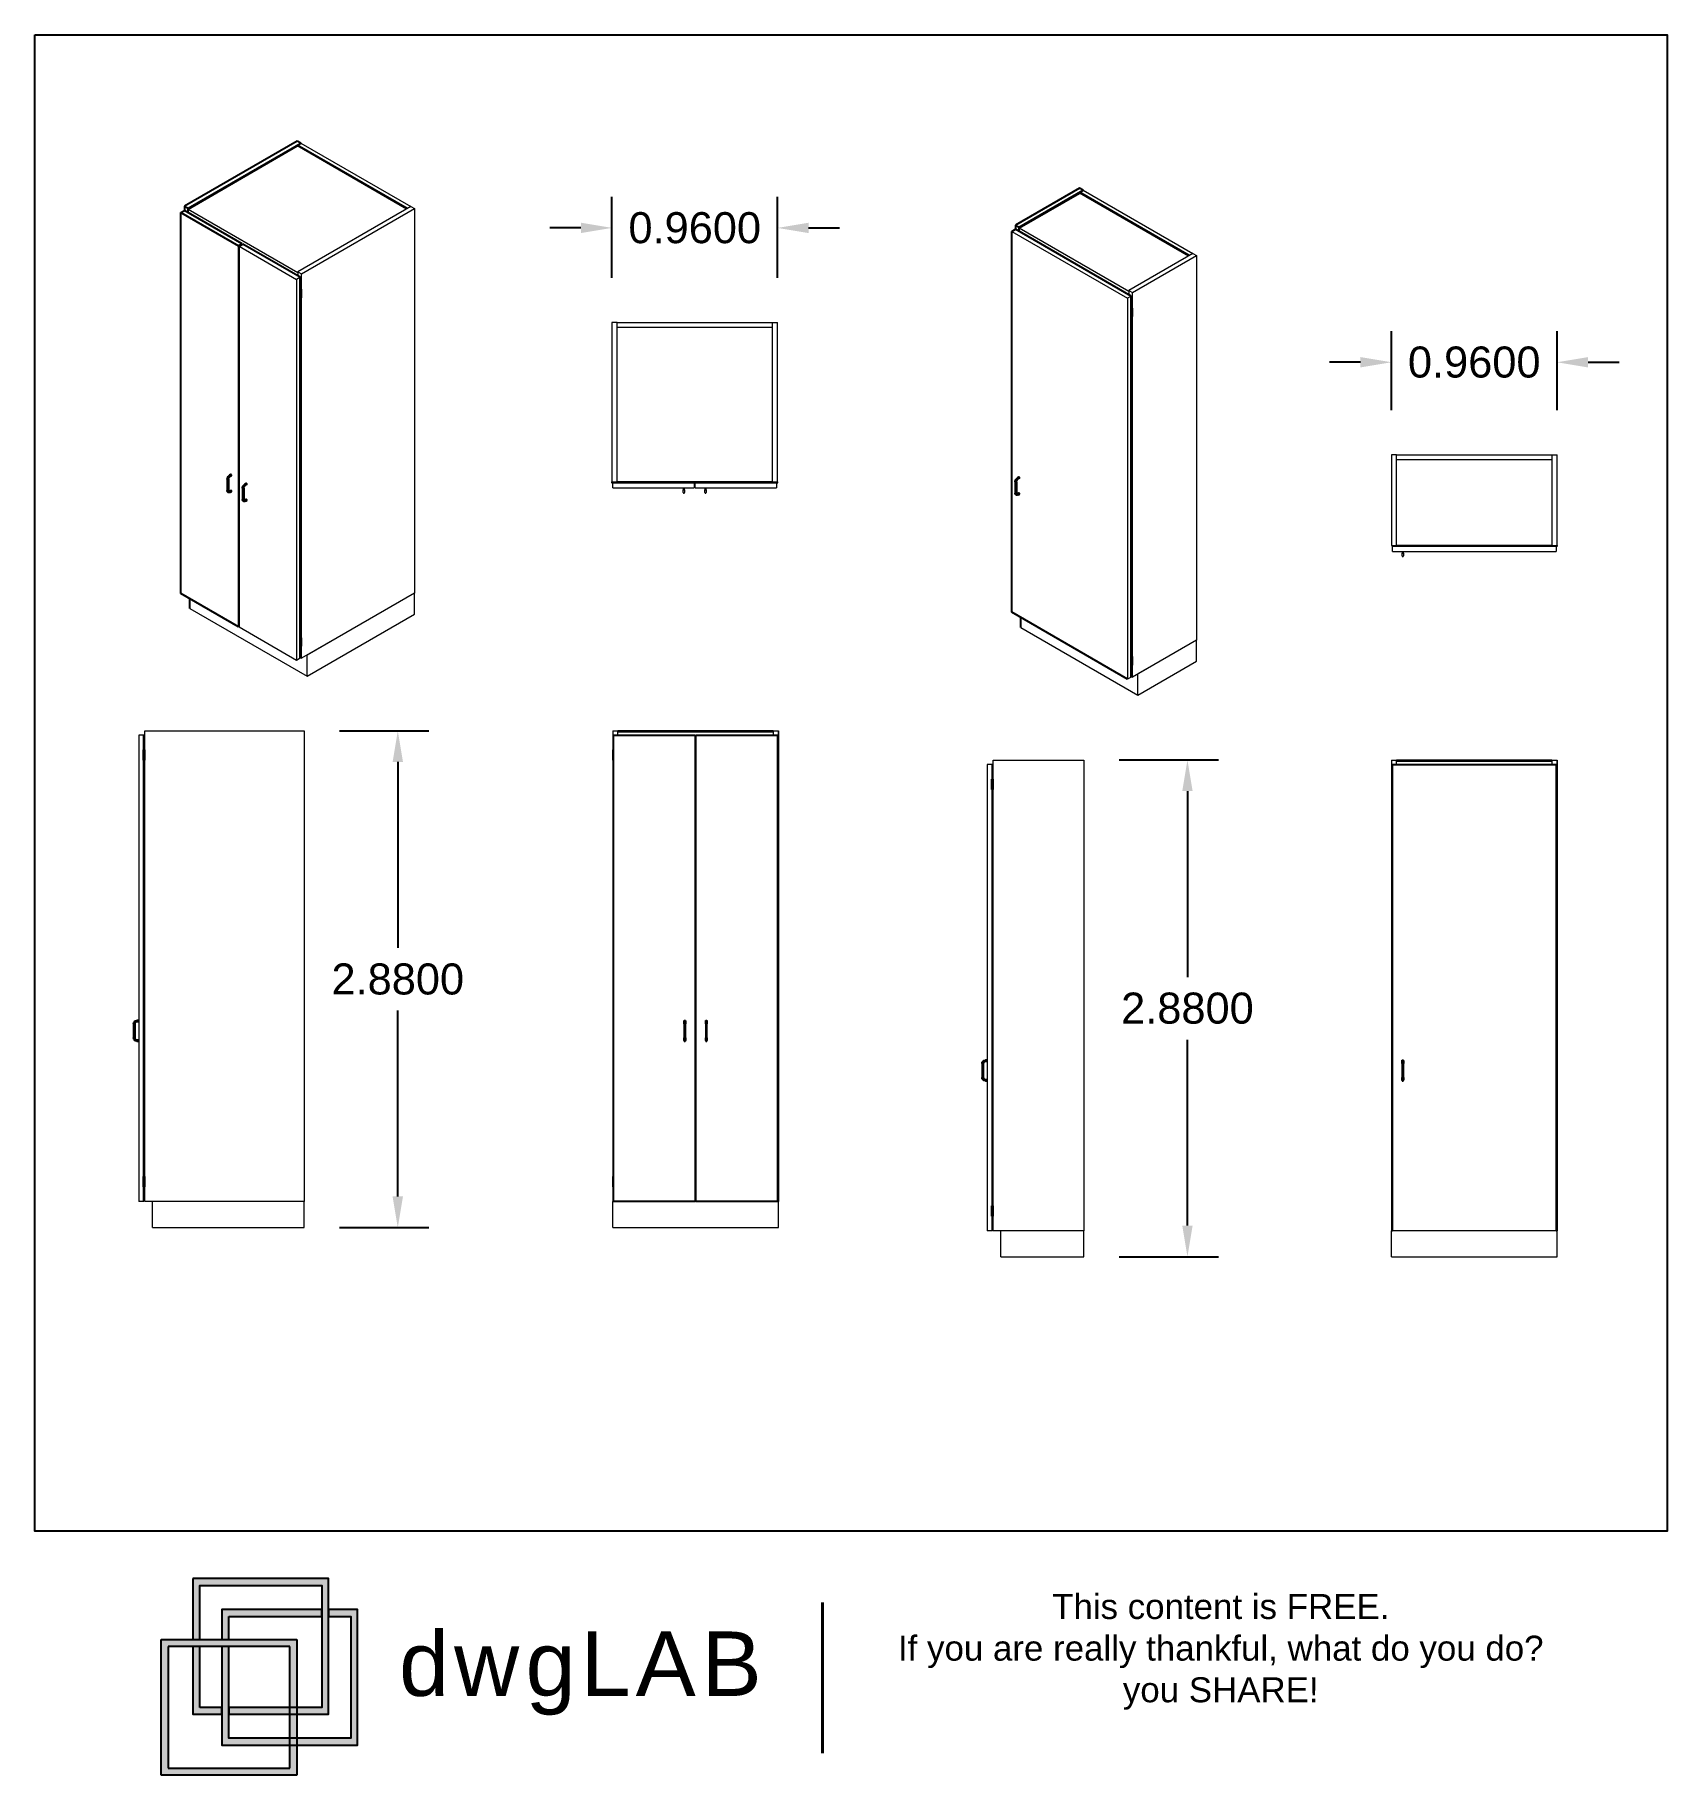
# Model space of a CAD drawing. Header units: inches. Extents: x 23.8 to 33.3, y 10.3 to 20.4.
import ezdxf

# ---------------------------------------------------------------- set-up
doc = ezdxf.new("R2010")
doc.units = ezdxf.units.IN
doc.header["$MEASUREMENT"] = 0
for name, color, linetype in [('0001-Text 1 30', 250, 'Continuous'), ('002_Medium_1 20', 251, 'Continuous'), ('003_Light_1 30', 253, 'Continuous')]:
    doc.layers.add(name, color=color, linetype=linetype)
doc.layers.add('001_Dark_1 30', color=250, linetype='Continuous', lineweight=0)
for name, color, linetype, plot in [('02', 251, 'Continuous', False), ('dwgLAB', 250, 'Continuous', False), ('Rectang.', 251, 'Continuous', False)]:
    doc.layers.add(name, color=color, linetype=linetype, plot=plot)
doc.styles.get("Standard").update_dxf_attribs({"font": 'arial.ttf'})
doc.dimstyles.get("Standard").update_dxf_attribs({"dimtxt": 0.18, "dimasz": 0.18, "dimexe": 0.18, "dimexo": 0.0625, "dimgap": 0.09, "dimtad": 0, "dimtih": 1, "dimtoh": 1, "dimdec": 4, "dimzin": 0, "dimdsep": 46, "dimtxsty": 'Standard', "dimcen": 0.09, "dimadec": 0, "dimazin": 0, "dimtfac": 1, "dimtdec": 4, "dimtofl": 0, "dimtmove": 0, "dimatfit": 3, "dimfxl": 0, "dimtolj": 1, "dimtzin": 0, "dimarcsym": 0})

msp = doc.modelspace()

# ---------------------------------------------------------------- blocks, each defined once
blk = doc.blocks.new('*D0')
at = {"layer": '0001-Text 1 30', "color": 0, "lineweight": -2}
for p, q in [((31.712, 18.222), (31.712, 18.68)), ((32.672, 18.222), (32.672, 18.68)), ((31.532, 18.5), (31.352, 18.5)), ((32.852, 18.5), (33.032, 18.5))]:
    blk.add_line(p, q, dxfattribs=at)
at = {"layer": '0001-Text 1 30', "color": 0}
for points in [[(31.532, 18.53), (31.532, 18.47), (31.712, 18.5)], [(32.852, 18.53), (32.852, 18.47), (32.672, 18.5)]]:
    blk.add_solid(points, dxfattribs=at)
at = {"layer": 'Defpoints', "color": 0}
for p in [(31.712, 18.5), (31.712, 18.159), (32.672, 18.159)]:
    blk.add_point(p, dxfattribs=at)
at = {"layer": '0001-Text 1 30', "color": 0, "insert": (32.192, 18.5), "char_height": 0.18, "attachment_point": 5}
blk.add_mtext('\\A1;0.9600', dxfattribs=at)
blk = doc.blocks.new('*D1')
at = {"layer": '0001-Text 1 30', "color": 0, "lineweight": -2}
for p, q in [((27.192, 18.99), (27.192, 19.459)), ((28.152, 18.99), (28.152, 19.459)), ((27.012, 19.279), (26.832, 19.279)), ((28.332, 19.279), (28.512, 19.279))]:
    blk.add_line(p, q, dxfattribs=at)
at = {"layer": '0001-Text 1 30', "color": 0}
for points in [[(27.012, 19.309), (27.012, 19.249), (27.192, 19.279)], [(28.332, 19.309), (28.332, 19.249), (28.152, 19.279)]]:
    blk.add_solid(points, dxfattribs=at)
at = {"layer": 'Defpoints', "color": 0}
for p in [(27.192, 19.279), (27.192, 18.927), (28.152, 18.927)]:
    blk.add_point(p, dxfattribs=at)
at = {"layer": '0001-Text 1 30', "color": 0, "insert": (27.672, 19.279), "char_height": 0.18, "attachment_point": 5}
blk.add_mtext('\\A1;0.9600', dxfattribs=at)
blk = doc.blocks.new('*D2')
at = {"layer": '0001-Text 1 30', "color": 0, "lineweight": -2}
for p, q in [((30.133, 16.194), (30.709, 16.194)), ((30.529, 16.014), (30.529, 14.935)), ((30.529, 13.494), (30.529, 14.572)), ((30.133, 13.314), (30.709, 13.314))]:
    blk.add_line(p, q, dxfattribs=at)
at = {"layer": '0001-Text 1 30', "color": 0}
for points in [[(30.499, 16.014), (30.559, 16.014), (30.529, 16.194)], [(30.499, 13.494), (30.559, 13.494), (30.529, 13.314)]]:
    blk.add_solid(points, dxfattribs=at)
at = {"layer": 'Defpoints', "color": 0}
for p in [(30.071, 16.194), (30.071, 13.314), (30.529, 13.314)]:
    blk.add_point(p, dxfattribs=at)
at = {"layer": '0001-Text 1 30', "color": 0, "insert": (30.529, 14.754), "char_height": 0.18, "attachment_point": 5}
blk.add_mtext('\\A1;2.8800', dxfattribs=at)
blk = doc.blocks.new('*D3')
at = {"layer": '0001-Text 1 30', "color": 0, "lineweight": -2}
for p, q in [((25.613, 16.363), (26.13, 16.363)), ((25.95, 16.183), (25.95, 15.105)), ((25.95, 13.663), (25.95, 14.741)), ((25.613, 13.483), (26.13, 13.483))]:
    blk.add_line(p, q, dxfattribs=at)
at = {"layer": '0001-Text 1 30', "color": 0}
for points in [[(25.92, 16.183), (25.98, 16.183), (25.95, 16.363)], [(25.92, 13.663), (25.98, 13.663), (25.95, 13.483)]]:
    blk.add_solid(points, dxfattribs=at)
at = {"layer": 'Defpoints', "color": 0}
for p in [(25.55, 16.363), (25.55, 13.483), (25.95, 13.483)]:
    blk.add_point(p, dxfattribs=at)
at = {"layer": '0001-Text 1 30', "color": 0, "insert": (25.95, 14.923), "char_height": 0.18, "attachment_point": 5}
blk.add_mtext('\\A1;2.8800', dxfattribs=at)
blk = doc.blocks.new('DWGlab_ok')
at = {"layer": 'dwgLAB'}
h = blk.add_hatch(color=2, dxfattribs=at)
h.dxf.hatch_style = 2
h.paths.add_polyline_path([(0.0369, 0.2289), (0.0369, 0.158), (0.045, 0.158), (0.045, 0.2209), (0.1869, 0.2209), (0.1869, 0.079), (0.0788, 0.079), (0.0788, 0.0709), (0.1949, 0.0709), (0.1949, 0.2289)])
h = blk.add_hatch(color=13, dxfattribs=at)
h.dxf.hatch_style = 2
h.paths.add_polyline_path([(0.1949, 0.193), (0.1949, 0.1849), (0.2207, 0.1849), (0.2207, 0.0431), (0.0788, 0.0431), (0.0788, 0.1499), (0.0708, 0.1499), (0.0708, 0.035), (0.2287, 0.035), (0.2287, 0.193)])
h = blk.add_hatch(color=13, dxfattribs=at)
h.dxf.hatch_style = 2
h.paths.add_polyline_path([(0.0788, 0.1849), (0.1869, 0.1849), (0.1869, 0.193), (0.0708, 0.193), (0.0708, 0.158), (0.0788, 0.158)])
h = blk.add_hatch(color=155, dxfattribs=at)
h.dxf.hatch_style = 2
h.paths.add_polyline_path([(0.158, 0), (0, 0), (0, 0.158), (0.158, 0.158)])
h.paths.add_polyline_path([(0.0081, 0.0081), (0.1499, 0.0081), (0.1499, 0.1499), (0.0081, 0.1499)])
h = blk.add_hatch(color=2, dxfattribs=at)
h.dxf.hatch_style = 2
h.paths.add_polyline_path([(0.045, 0.079), (0.045, 0.1499), (0.0369, 0.1499), (0.0369, 0.0709), (0.0708, 0.0709), (0.0708, 0.079)])
at = {"layer": 'dwgLAB', "color": 155}
for p, q in [((0, 0), (0, 0.158)), ((0, 0.158), (0.158, 0.158)), ((0.1499, 0.1499), (0.0081, 0.1499)), ((0.0081, 0.1499), (0.0081, 0.0081)), ((0.1499, 0.0081), (0.1499, 0.1499)), ((0.158, 0.158), (0.158, 0)), ((0.158, 0), (0, 0)), ((0.0081, 0.0081), (0.1499, 0.0081))]:
    blk.add_line(p, q, dxfattribs=at)
at = {"layer": 'dwgLAB', "color": 2}
for points in [[(0.0369, 0.2289), (0.0369, 0.158), (0.045, 0.158), (0.045, 0.2209), (0.1869, 0.2209), (0.1869, 0.079), (0.0788, 0.079), (0.0788, 0.0709), (0.1949, 0.0709), (0.1949, 0.2289), (0.0369, 0.2289)], [(0.045, 0.079), (0.045, 0.1499), (0.0369, 0.1499), (0.0369, 0.0709), (0.0708, 0.0709), (0.0708, 0.079), (0.045, 0.079)]]:
    blk.add_lwpolyline(points, dxfattribs=at)
at = {"layer": 'dwgLAB', "color": 13}
for points in [[(0.1949, 0.193), (0.1949, 0.1849), (0.2207, 0.1849), (0.2207, 0.0431), (0.0788, 0.0431), (0.0788, 0.1499), (0.0708, 0.1499), (0.0708, 0.035), (0.2287, 0.035), (0.2287, 0.193), (0.1949, 0.193)], [(0.0788, 0.1849), (0.1869, 0.1849), (0.1869, 0.193), (0.0708, 0.193), (0.0708, 0.158), (0.0788, 0.158), (0.0788, 0.1849)]]:
    blk.add_lwpolyline(points, dxfattribs=at)
at = {"layer": 'dwgLAB', "color": 9, "linetype": 'Continuous', "lineweight": 40}
blk.add_lwpolyline([(0.7701, 0.0256), (0.7701, 0.2011)], dxfattribs=at)
at = {"layer": 'dwgLAB', "color": 7}
for s, width, heights, insert, char_height, attachment_point in [('{\\H0.91667x;\\C0;This content is FREE.\\PIf you are really thankful, what do you do? you SHARE!}', 0.805462, [0.5251], (1.2337, 0.2109), 0.031712, 2), ('{\\T1.1;dwgLAB}', 17.629903, [0], (0.277, 0.1673), 0.075, 1)]:
    blk.add_mtext_dynamic_manual_height_columns(s, width=width, gutter_width=12.5, heights=heights, dxfattribs=dict(at, insert=insert, char_height=char_height, attachment_point=attachment_point))

# ---------------------------------------------------------------- dimensions: what is measured, and where the dimension line sits
at = {"layer": '0001-Text 1 30'}
for base, p1, p2, angle, picture, middle in [((27.19171, 19.2788), (28.15171, 18.92726), (27.19171, 18.92726), 180, '*D1', (27.67171, 19.2788)), ((31.71216, 18.5002), (32.67216, 18.1595), (31.71216, 18.1595), 180, '*D0', (32.19216, 18.5002)), ((25.94994, 13.4833), (25.55026, 16.3633), (25.55026, 13.4833), 90, '*D3', (25.94994, 14.9233)), ((30.52871, 13.31357), (30.07058, 16.19357), (30.07058, 13.31357), 90, '*D2', (30.52871, 14.75357))]:
    dim = msp.add_linear_dim(base=base, p1=p1, p2=p2, angle=angle, dimstyle='Standard', dxfattribs=at)
    dim.commit()
    dim.dimension.update_dxf_attribs({"geometry": picture, "text_midpoint": middle})

# ---------------------------------------------------------------- linework, layer by layer
at = {"layer": '001_Dark_1 30', "extrusion": (5.55112e-17, 0.816497, 0.57735)}
for p, q in [((26.00003, 19.38847), (25.36717, 19.75386)), ((25.38838, 19.77019), (26.02478, 19.40276)), ((24.73431, 19.38847), (25.3707, 19.02105)), ((26.02478, 19.40276), (25.3707, 19.02513)), ((25.39192, 19.01289), (26.04599, 19.39052)), ((26.02478, 19.40276), (26.00357, 19.39052)), ((26.02478, 19.40276), (26.04599, 19.39052)), ((26.04599, 19.39052), (26.04599, 17.16148)), ((25.02953, 19.17312), (25.36363, 18.98023)), ((25.38485, 18.99247), (25.36363, 18.98023)), ((25.36363, 18.98023), (25.36363, 16.7716)), ((25.3707, 19.02513), (25.39192, 19.01289)), ((25.3707, 19.02513), (25.3707, 19.00064)), ((25.3707, 19.02105), (25.3707, 19.00064)), ((25.39192, 16.78385), (25.39192, 19.01289)), ((26.04599, 17.16148), (25.39192, 16.78385)), ((26.04599, 17.16148), (25.42374, 16.80222)), ((26.04599, 17.03901), (26.04599, 17.16148)), ((24.74492, 17.07167), (25.42374, 16.67975)), ((25.36363, 16.7716), (25.02953, 16.9645)), ((25.42374, 16.67975), (26.04599, 17.03901)), ((25.38485, 16.78385), (25.36363, 16.7716)), ((25.38485, 16.78793), (25.39192, 16.78385)), ((25.42374, 16.67975), (25.42374, 16.80222))]:
    msp.add_line(p, q, dxfattribs=at)
at = {"layer": '001_Dark_1 30', "extrusion": (-1.21011e-16, 0.816497, 0.57735)}
for p, q in [((30.53544, 19.11596), (29.90258, 19.48134)), ((29.9238, 19.49767), (30.56019, 19.13024)), ((29.55256, 19.27925), (30.18896, 18.91183)), ((29.51014, 19.25884), (30.18189, 18.87101)), ((30.56019, 19.13024), (30.18896, 18.91591)), ((30.21017, 18.90367), (30.5814, 19.118)), ((30.56019, 19.13024), (30.53898, 19.118)), ((30.56019, 19.13024), (30.5814, 19.118)), ((30.5814, 19.118), (30.5814, 16.88896)), ((30.2031, 18.88325), (30.18189, 18.87101)), ((30.18189, 18.87101), (30.18189, 16.66238)), ((30.18896, 18.91591), (30.21017, 18.90367)), ((30.18896, 18.91591), (30.18896, 18.89142)), ((30.18896, 18.91183), (30.18896, 18.89142)), ((30.21017, 16.67463), (30.21017, 18.90367)), ((29.56317, 16.96245), (30.24199, 16.57053)), ((30.5814, 16.88896), (30.21017, 16.67463)), ((30.5814, 16.88896), (30.24199, 16.693)), ((30.5814, 16.76649), (30.5814, 16.88896)), ((30.24199, 16.57053), (30.5814, 16.76649)), ((30.2031, 16.67463), (30.18189, 16.66238)), ((30.2031, 16.67871), (30.21017, 16.67463)), ((30.24199, 16.57053), (30.24199, 16.693))]:
    msp.add_line(p, q, dxfattribs=at)
at = {"layer": '001_Dark_1 30'}
for p, q in [((27.19171, 18.73112), (27.19171, 17.80612)), ((27.22171, 18.73112), (27.19171, 18.73112)), ((27.22171, 18.70112), (27.22171, 18.73112)), ((27.22171, 18.73112), (28.12171, 18.73112)), ((27.22171, 17.80612), (27.22171, 18.73112)), ((28.12171, 18.70112), (27.22171, 18.70112)), ((28.12171, 18.73112), (28.12171, 18.70112)), ((28.12171, 18.73112), (28.15171, 18.73112)), ((28.12171, 18.73112), (28.12171, 17.80612)), ((28.15171, 17.80612), (28.15171, 18.73112)), ((31.71216, 17.96335), (31.71216, 17.43835)), ((31.74216, 17.96335), (31.71216, 17.96335)), ((31.74216, 17.43835), (31.74216, 17.96335)), ((31.74216, 17.93335), (31.74216, 17.96335)), ((31.74216, 17.96335), (32.64216, 17.96335)), ((32.64216, 17.96335), (32.67216, 17.96335)), ((32.64216, 17.96335), (32.64216, 17.43835)), ((32.64216, 17.96335), (32.64216, 17.93335)), ((32.67216, 17.43835), (32.67216, 17.96335)), ((32.64216, 17.93335), (31.74216, 17.93335)), ((27.19171, 17.80612), (27.22171, 17.80612)), ((27.19171, 17.80112), (27.19171, 17.80612)), ((27.19671, 17.77112), (27.19671, 17.80112)), ((27.19671, 17.77112), (27.66921, 17.77112)), ((27.22171, 17.80612), (27.22171, 17.80112)), ((27.31171, 17.80112), (27.31171, 17.80612)), ((27.55171, 17.80612), (27.55171, 17.80112)), ((27.60546, 17.77112), (27.60546, 17.76112)), ((27.60546, 17.74487), (27.60546, 17.76112)), ((27.61296, 17.76112), (27.61296, 17.77112)), ((27.61296, 17.76112), (27.61296, 17.74487)), ((27.66921, 17.80112), (27.66921, 17.77112)), ((27.67421, 17.77112), (27.67421, 17.80112)), ((27.67421, 17.77112), (28.14671, 17.77112)), ((27.73046, 17.77112), (27.73046, 17.76112)), ((27.73046, 17.74487), (27.73046, 17.76112)), ((27.73796, 17.76112), (27.73796, 17.77112)), ((27.73796, 17.76112), (27.73796, 17.74487)), ((28.12171, 17.80612), (28.15171, 17.80612)), ((28.12171, 17.80112), (28.12171, 17.80612)), ((28.14671, 17.80112), (28.14671, 17.77112)), ((28.15171, 17.80612), (28.15171, 17.80112)), ((31.71216, 17.43835), (31.74216, 17.43835)), ((31.71716, 17.40335), (31.71716, 17.43335)), ((31.71716, 17.40335), (32.66716, 17.40335)), ((31.77341, 17.40335), (31.77341, 17.39335)), ((31.77341, 17.3771), (31.77341, 17.39335)), ((31.78091, 17.39335), (31.78091, 17.40335)), ((31.78091, 17.39335), (31.78091, 17.3771)), ((32.64216, 17.43835), (32.67216, 17.43835)), ((32.64216, 17.43335), (32.64216, 17.43835)), ((32.66716, 17.43335), (32.66716, 17.40335)), ((32.67216, 17.43835), (32.67216, 17.43335))]:
    msp.add_line(p, q, dxfattribs=at)
at = {"layer": '001_Dark_1 30', "extrusion": (0, 1, 0)}
for p, q in [((24.48251, 16.3633), (25.40751, 16.3633)), ((24.48251, 13.6333), (24.48251, 16.3633)), ((25.40751, 16.3633), (25.40751, 13.6333)), ((27.19671, 16.3633), (27.22671, 16.3633)), ((27.19671, 16.3633), (27.19671, 16.2533)), ((28.12671, 16.3633), (27.22671, 16.3633)), ((27.22671, 16.3383), (27.22671, 16.3633)), ((27.22671, 16.3383), (27.22671, 16.3583)), ((28.12671, 16.3633), (28.15671, 16.3633)), ((28.12671, 16.3633), (28.12671, 16.3383)), ((28.12671, 16.3583), (28.12671, 16.3383)), ((28.15671, 16.2533), (28.15671, 16.3633)), ((28.15671, 16.3633), (28.15671, 16.2533)), ((24.44751, 16.3383), (24.44751, 13.6333)), ((24.47751, 16.3383), (24.44751, 16.3383)), ((27.19671, 16.1933), (27.19671, 16.2533)), ((27.19671, 16.2533), (27.20171, 16.2533)), ((27.67921, 16.3283), (27.67421, 16.3283)), ((27.67421, 16.3283), (27.67921, 16.3283)), ((28.15171, 16.2533), (28.15671, 16.2533)), ((28.15671, 16.2533), (28.15671, 16.1933)), ((28.15671, 16.1933), (28.15671, 16.2533)), ((27.19671, 16.1933), (27.19671, 13.7783)), ((27.20171, 16.1933), (27.19671, 16.1933)), ((28.15671, 16.1933), (28.15171, 16.1933)), ((28.15671, 13.7783), (28.15671, 16.1933)), ((28.15671, 16.1933), (28.15671, 13.7783)), ((29.36783, 16.16857), (29.36783, 13.46357)), ((29.39783, 16.16857), (29.36783, 16.16857)), ((29.40283, 16.19357), (29.92783, 16.19357)), ((29.40283, 13.46357), (29.40283, 16.19357)), ((29.92783, 16.19357), (29.92783, 13.46357)), ((31.71216, 16.19357), (31.74216, 16.19357)), ((31.71216, 16.19357), (31.71216, 13.46357)), ((31.74216, 16.16857), (31.74216, 16.19357)), ((32.64216, 16.19357), (31.74216, 16.19357)), ((31.74216, 16.16857), (31.74216, 16.18857)), ((32.64216, 16.19357), (32.67216, 16.19357)), ((32.64216, 16.19357), (32.64216, 16.16857)), ((32.64216, 16.18857), (32.64216, 16.16857)), ((32.67216, 16.08357), (32.67216, 16.19357)), ((32.67216, 16.19357), (32.67216, 13.46357)), ((32.66716, 16.08357), (32.67216, 16.08357)), ((32.67216, 16.08357), (32.67216, 16.02357)), ((32.67216, 16.02357), (32.66716, 16.02357)), ((32.67216, 13.60857), (32.67216, 16.02357)), ((24.48251, 15.48705), (24.47751, 15.48705)), ((24.47751, 15.16705), (24.48251, 15.16705)), ((27.19671, 13.7183), (27.19671, 13.7783)), ((27.19671, 13.7783), (27.20171, 13.7783)), ((28.15171, 13.7783), (28.15671, 13.7783)), ((28.15671, 13.7783), (28.15671, 13.7183)), ((28.15671, 13.7183), (28.15671, 13.7783)), ((24.47751, 13.6333), (24.44751, 13.6333)), ((25.40751, 13.6333), (24.48251, 13.6333)), ((24.52751, 13.4833), (24.52751, 13.6333)), ((25.40751, 13.6333), (24.52751, 13.6333)), ((25.40751, 13.4833), (25.40751, 13.6333)), ((27.19671, 13.7183), (27.19671, 13.6333)), ((27.20171, 13.7183), (27.19671, 13.7183)), ((27.19671, 13.6333), (27.20171, 13.6333)), ((27.19671, 13.4833), (27.19671, 13.6333)), ((27.67421, 13.6633), (27.67921, 13.6633)), ((27.67921, 13.6633), (27.67421, 13.6633)), ((27.67921, 13.6333), (27.67421, 13.6333)), ((28.15671, 13.7183), (28.15171, 13.7183)), ((28.15171, 13.6333), (28.15671, 13.6333)), ((28.15671, 13.6333), (28.15671, 13.7183)), ((28.15671, 13.7183), (28.15671, 13.6333)), ((28.15671, 13.4833), (28.15671, 13.6333)), ((32.66716, 13.60857), (32.67216, 13.60857)), ((32.67216, 13.54857), (32.66716, 13.54857)), ((32.67216, 13.60857), (32.67216, 13.54857)), ((32.67216, 13.46357), (32.67216, 13.54857)), ((24.52751, 13.4833), (25.40751, 13.4833)), ((27.19671, 13.4833), (28.15671, 13.4833)), ((29.39783, 13.46357), (29.36783, 13.46357)), ((29.92783, 13.46357), (29.40283, 13.46357)), ((29.44783, 13.31357), (29.44783, 13.46357)), ((29.92783, 13.46357), (29.44783, 13.46357)), ((29.92783, 13.31357), (29.92783, 13.46357)), ((31.71216, 13.31357), (31.71216, 13.46357)), ((31.71216, 13.46357), (31.71716, 13.46357)), ((32.66716, 13.46357), (31.71716, 13.46357)), ((32.66716, 13.46357), (32.67216, 13.46357)), ((32.67216, 13.31357), (32.67216, 13.46357)), ((29.44783, 13.31357), (29.92783, 13.31357)), ((31.71216, 13.31357), (32.67216, 13.31357))]:
    msp.add_line(p, q, dxfattribs=at)
at = {"layer": '001_Dark_1 30'}
for centre in [(27.19421, 17.80112), (28.14921, 17.80112), (32.66966, 17.43335)]:
    msp.add_arc(centre, 0.0025, 180, 0, dxfattribs=at)
for points in [[(27.60546, 17.76112), (27.60546, 17.76112), (27.60554, 17.76112), (27.60592, 17.76112), (27.60652, 17.76112), (27.60731, 17.76112), (27.60822, 17.76112), (27.60921, 17.76112), (27.61019, 17.76112), (27.6111, 17.76112), (27.61189, 17.76112), (27.61249, 17.76112), (27.61287, 17.76112), (27.61296, 17.76112), (27.61296, 17.76112)], [(27.73046, 17.76112), (27.73046, 17.76112), (27.73054, 17.76112), (27.73092, 17.76112), (27.73152, 17.76112), (27.73231, 17.76112), (27.73322, 17.76112), (27.73421, 17.76112), (27.73519, 17.76112), (27.7361, 17.76112), (27.73689, 17.76112), (27.73749, 17.76112), (27.73787, 17.76112), (27.73796, 17.76112), (27.73796, 17.76112)], [(27.60546, 17.74487), (27.60546, 17.74454), (27.60554, 17.74389), (27.60592, 17.74297), (27.60652, 17.74219), (27.60731, 17.74159), (27.60822, 17.74121), (27.60921, 17.74108), (27.61019, 17.74121), (27.6111, 17.74159), (27.61189, 17.74219), (27.61249, 17.74297), (27.61287, 17.74389), (27.61296, 17.74454), (27.61296, 17.74487)], [(27.73046, 17.74487), (27.73046, 17.74454), (27.73054, 17.74389), (27.73092, 17.74297), (27.73152, 17.74219), (27.73231, 17.74159), (27.73322, 17.74121), (27.73421, 17.74108), (27.73519, 17.74121), (27.7361, 17.74159), (27.73689, 17.74219), (27.73749, 17.74297), (27.73787, 17.74389), (27.73796, 17.74454), (27.73796, 17.74487)], [(31.77341, 17.39335), (31.77341, 17.39335), (31.7735, 17.39335), (31.77388, 17.39335), (31.77448, 17.39335), (31.77527, 17.39335), (31.77618, 17.39335), (31.77716, 17.39335), (31.77815, 17.39335), (31.77906, 17.39335), (31.77985, 17.39335), (31.78045, 17.39335), (31.78083, 17.39335), (31.78092, 17.39335), (31.78091, 17.39335)], [(31.77341, 17.3771), (31.77341, 17.37678), (31.7735, 17.37612), (31.77388, 17.37521), (31.77448, 17.37442), (31.77527, 17.37382), (31.77618, 17.37344), (31.77716, 17.37331), (31.77815, 17.37344), (31.77906, 17.37382), (31.77985, 17.37442), (31.78045, 17.37521), (31.78083, 17.37612), (31.78092, 17.37678), (31.78091, 17.3771)]]:
    msp.add_open_spline(points, degree=3, dxfattribs=at)
at = {"layer": '002_Medium_1 20', "extrusion": (5.55112e-17, 0.816497, 0.57735)}
for p, q in [((25.36717, 19.78243), (24.7131, 19.4048)), ((25.38838, 19.77019), (25.36717, 19.78243)), ((24.73431, 19.39256), (25.38838, 19.77019)), ((24.73431, 19.38847), (25.36717, 19.75386)), ((25.36717, 19.75794), (25.38838, 19.77019)), ((25.36717, 19.75386), (25.36717, 19.75794)), ((24.69188, 19.36806), (24.7131, 19.38031)), ((24.7131, 19.4048), (24.73431, 19.39256)), ((24.7131, 19.4048), (24.7131, 19.38031)), ((25.0472, 19.18741), (24.7131, 19.38031)), ((24.73431, 19.36806), (24.73431, 19.39256)), ((24.73431, 19.36806), (24.73431, 19.38847)), ((24.69188, 17.15944), (24.69188, 19.36806)), ((24.69188, 19.36806), (25.02599, 19.17516)), ((25.0472, 19.18741), (25.02599, 19.17516)), ((25.02599, 19.17516), (25.02599, 16.96654)), ((25.02953, 19.17312), (25.05074, 19.18537)), ((25.02953, 16.9645), (25.02953, 19.17312)), ((25.0472, 19.18333), (25.0472, 19.18741)), ((25.38485, 18.99247), (25.05074, 19.18537)), ((25.38485, 18.92307), (25.38485, 18.99247)), ((25.38411, 18.87306), (25.38411, 18.92205)), ((25.38485, 18.92715), (25.39192, 18.92307)), ((25.38485, 16.90224), (25.38485, 18.87204)), ((25.39192, 18.92307), (25.38838, 18.92103)), ((25.38838, 18.92103), (25.38838, 18.87204)), ((25.38838, 18.87204), (25.39192, 18.87408)), ((25.39192, 18.87408), (25.39192, 18.92307)), ((24.96125, 17.82131), (24.96125, 17.75599)), ((24.96765, 17.75446), (24.96765, 17.81978)), ((24.96875, 17.82131), (24.96875, 17.75599)), ((24.98169, 17.84854), (24.97462, 17.84446)), ((24.98544, 17.84205), (24.97837, 17.83797)), ((24.97914, 17.83968), (24.98622, 17.84376)), ((25.04964, 17.77028), (25.04964, 17.70496)), ((25.05604, 17.70343), (25.05604, 17.76875)), ((25.05714, 17.77028), (25.05714, 17.70496)), ((25.07008, 17.79751), (25.06301, 17.79343)), ((25.07383, 17.79102), (25.06676, 17.78693)), ((25.06753, 17.78865), (25.0746, 17.79273)), ((24.97462, 17.75261), (24.98169, 17.75669)), ((24.97837, 17.74611), (24.98544, 17.75019)), ((24.98622, 17.75191), (24.97914, 17.74783)), ((25.06301, 17.70157), (25.07008, 17.70566)), ((25.06676, 17.69508), (25.07383, 17.69916)), ((25.0746, 17.70088), (25.06753, 17.6968)), ((25.02599, 16.96654), (24.69188, 17.15944)), ((24.74492, 17.07167), (24.74492, 17.12882)), ((25.02953, 16.96858), (25.02599, 16.96654)), ((25.38411, 16.85223), (25.38411, 16.90122)), ((25.38485, 16.90632), (25.39192, 16.90224)), ((25.39192, 16.90224), (25.38838, 16.9002)), ((25.38838, 16.9002), (25.38838, 16.85121)), ((25.38838, 16.85121), (25.39192, 16.85325)), ((25.39192, 16.85325), (25.39192, 16.90224)), ((25.38485, 16.78385), (25.38485, 16.85121))]:
    msp.add_line(p, q, dxfattribs=at)
at = {"layer": '002_Medium_1 20', "extrusion": (-1.21011e-16, 0.816497, 0.57735)}
for p, q in [((29.90258, 19.50991), (29.53135, 19.29558)), ((29.55256, 19.28334), (29.9238, 19.49767)), ((29.55256, 19.27925), (29.90258, 19.48134)), ((29.9238, 19.49767), (29.90258, 19.50991)), ((29.90258, 19.48542), (29.9238, 19.49767)), ((29.90258, 19.48134), (29.90258, 19.48542)), ((30.53898, 19.118), (29.90258, 19.48542)), ((29.53135, 19.29558), (29.55256, 19.28334)), ((29.53135, 19.29558), (29.53135, 19.27109)), ((29.55256, 19.25884), (29.55256, 19.28334)), ((29.55256, 19.25884), (29.55256, 19.27925)), ((29.51014, 19.25884), (29.53135, 19.27109)), ((29.51014, 17.05022), (29.51014, 19.25884)), ((29.53025, 17.80701), (29.53025, 17.74169)), ((29.53665, 17.74016), (29.53665, 17.80548)), ((29.53775, 17.80701), (29.53775, 17.74169)), ((29.55069, 17.83424), (29.54362, 17.83016)), ((29.55444, 17.82775), (29.54737, 17.82366)), ((29.54814, 17.82538), (29.55522, 17.82946)), ((29.54362, 17.7383), (29.55069, 17.74239)), ((29.54737, 17.73181), (29.55444, 17.73589)), ((29.55522, 17.73761), (29.54814, 17.73352)), ((29.56317, 16.96245), (29.56317, 17.0196))]:
    msp.add_line(p, q, dxfattribs=at)
at = {"layer": '002_Medium_1 20', "extrusion": (0, 1, 0)}
for p, q in [((24.47501, 16.2533), (24.47751, 16.2533)), ((24.47501, 16.1933), (24.47501, 16.2533)), ((24.47751, 16.2533), (24.47751, 16.3383)), ((24.48251, 16.2533), (24.47751, 16.2533)), ((24.47751, 16.2533), (24.47751, 16.1933)), ((24.48251, 16.1933), (24.48251, 16.2533)), ((24.47751, 16.1933), (24.47501, 16.1933)), ((24.47751, 13.7783), (24.47751, 16.1933)), ((24.47751, 16.1933), (24.48251, 16.1933)), ((29.39783, 16.08357), (29.39783, 16.16857)), ((29.39533, 16.08357), (29.39783, 16.08357)), ((29.39533, 16.02357), (29.39533, 16.08357)), ((29.40283, 16.08357), (29.39783, 16.08357)), ((29.39783, 16.08357), (29.39783, 16.02357)), ((29.40283, 16.02357), (29.40283, 16.08357)), ((29.39783, 16.02357), (29.39533, 16.02357)), ((29.39783, 16.02357), (29.40283, 16.02357)), ((24.41751, 14.6633), (24.41751, 14.5833)), ((24.42126, 14.5833), (24.42126, 14.6633)), ((24.42501, 14.6633), (24.42501, 14.5833)), ((24.44751, 14.6833), (24.43751, 14.6833)), ((24.43751, 14.67955), (24.44751, 14.67955)), ((24.44751, 14.6758), (24.43751, 14.6758)), ((24.43751, 14.5708), (24.44751, 14.5708)), ((24.44751, 14.56705), (24.43751, 14.56705)), ((24.43751, 14.5633), (24.44751, 14.5633)), ((29.33783, 14.43357), (29.33783, 14.35357)), ((29.34158, 14.35357), (29.34158, 14.43357)), ((29.34533, 14.43357), (29.34533, 14.35357)), ((29.36783, 14.45357), (29.35783, 14.45357)), ((29.35783, 14.44982), (29.36783, 14.44982)), ((29.36783, 14.44607), (29.35783, 14.44607)), ((31.77341, 14.43357), (31.77341, 14.44982)), ((31.77341, 14.43357), (31.77341, 14.35357)), ((31.78091, 14.44982), (31.78091, 14.43357)), ((31.78091, 14.35357), (31.78091, 14.43357)), ((29.35783, 14.34107), (29.36783, 14.34107)), ((29.36783, 14.33732), (29.35783, 14.33732)), ((29.35783, 14.33357), (29.36783, 14.33357)), ((31.77341, 14.33732), (31.77341, 14.35357)), ((31.78091, 14.35357), (31.78091, 14.33732)), ((24.47501, 13.7783), (24.47751, 13.7783)), ((24.47501, 13.7183), (24.47501, 13.7783)), ((24.48251, 13.7783), (24.47751, 13.7783)), ((24.47751, 13.7783), (24.47751, 13.7183)), ((24.48251, 13.7183), (24.48251, 13.7783)), ((24.47751, 13.7183), (24.47501, 13.7183)), ((24.47751, 13.7183), (24.48251, 13.7183)), ((24.47751, 13.6333), (24.47751, 13.7183)), ((29.39533, 13.60857), (29.39783, 13.60857)), ((29.39533, 13.54857), (29.39533, 13.60857)), ((29.39783, 13.54857), (29.39533, 13.54857)), ((29.40283, 13.60857), (29.39783, 13.60857)), ((29.39783, 13.60857), (29.39783, 13.54857)), ((29.39783, 13.46357), (29.39783, 13.54857)), ((29.39783, 13.54857), (29.40283, 13.54857)), ((29.40283, 13.54857), (29.40283, 13.60857))]:
    msp.add_line(p, q, dxfattribs=at)
at = {"layer": '002_Medium_1 20', "extrusion": (0, 0, -1)}
for centre, start, end in [((-24.43751, 14.6633), 0, 90), ((-24.43751, 14.5833), 270, 0), ((-29.35783, 14.43357), 0, 90), ((-29.35783, 14.35357), 270, 0)]:
    msp.add_arc(centre, 0.02, start, end, dxfattribs=at)
at = {"layer": '002_Medium_1 20'}
for centre, start, end in [((24.43751, 14.6633), 90, 180), ((24.43751, 14.5833), 180, 270), ((29.35783, 14.43357), 90, 180), ((29.35783, 14.35357), 180, 270)]:
    msp.add_arc(centre, 0.0125, start, end, dxfattribs=at)
at = {"layer": '002_Medium_1 20', "extrusion": (4.7997e-18, 3.88578e-16, -1)}
msp.add_ellipse((25.38661, 18.92205), major_axis=(-0.0025, 0), ratio=0.57735027, start_param=-2.35619449, end_param=0.78539816, dxfattribs=at)
at = {"layer": '002_Medium_1 20'}
for centre, major_axis, start_param, end_param in [((25.38661, 18.87306), (-0.0025, 0), 0, 2.35619449), ((24.98356, 17.8453), (-0.00188, 0.00325), -2.35619449, 0), ((24.98356, 17.8453), (0.00187, -0.00325), 0, 0.78539816), ((25.07195, 17.79426), (-0.00188, 0.00325), -2.35619449, 0), ((25.07195, 17.79426), (0.00187, -0.00325), 0, 0.78539816), ((29.55256, 17.83099), (-0.00188, 0.00325), -2.35619449, 0), ((29.55256, 17.83099), (0.00187, -0.00325), 0, 0.78539816), ((24.98356, 17.75344), (-0.00188, 0.00325), -2.35619449, 0), ((24.98356, 17.75344), (0.00187, -0.00325), 0, 0.78539816), ((25.07195, 17.70241), (-0.00188, 0.00325), -2.35619449, 0), ((25.07195, 17.70241), (0.00187, -0.00325), 0, 0.78539816), ((29.55256, 17.73914), (-0.00188, 0.00325), -2.35619449, 0), ((29.55256, 17.73914), (0.00187, -0.00325), 0, 0.78539816), ((25.38661, 16.85223), (-0.0025, 0), 0, 2.35619449)]:
    msp.add_ellipse(centre, major_axis=major_axis, ratio=0.57735027, start_param=start_param, end_param=end_param, dxfattribs=at)
at = {"layer": '002_Medium_1 20', "extrusion": (4.86021e-17, 1.66533e-16, -1)}
msp.add_ellipse((25.38661, 16.90122), major_axis=(-0.0025, 0), ratio=0.57735027, start_param=-2.35619449, end_param=0.78539816, dxfattribs=at)
at = {"layer": '002_Medium_1 20'}
for points, knots in [([(24.96125, 17.82131), (24.96125, 17.82304), (24.96149, 17.82483), (24.96235, 17.82841), (24.96299, 17.83021), (24.9646, 17.83369), (24.96557, 17.83538), (24.96778, 17.83851), (24.96902, 17.83996), (24.97169, 17.8425), (24.97312, 17.8436), (24.97462, 17.84446)], [4.71238898, 4.71238898, 4.71238898, 4.71238898, 5.02654825, 5.02654825, 5.34070751, 5.34070751, 5.65486678, 5.65486678, 5.96902604, 5.96902604, 6.28318531, 6.28318531, 6.28318531, 6.28318531]), ([(24.96875, 17.82131), (24.96875, 17.82222), (24.96886, 17.82325), (24.96933, 17.82547), (24.9697, 17.82667), (24.97069, 17.82907), (24.97131, 17.83029), (24.97274, 17.83259), (24.97354, 17.83367), (24.97524, 17.83557), (24.97612, 17.83639), (24.97746, 17.8374), (24.97792, 17.83771), (24.97837, 17.83797)], [4.71238898, 4.71238898, 4.71238898, 4.71238898, 4.98463482, 4.98463482, 5.26573517, 5.26573517, 5.55358161, 5.55358161, 5.84310904, 5.84310904, 6.12880282, 6.12880282, 6.28318531, 6.28318531, 6.28318531, 6.28318531]), ([(25.04964, 17.77028), (25.04964, 17.77201), (25.04987, 17.7738), (25.05074, 17.77738), (25.05138, 17.77918), (25.05298, 17.78266), (25.05396, 17.78434), (25.05617, 17.78748), (25.05741, 17.78893), (25.06008, 17.79147), (25.06151, 17.79257), (25.06301, 17.79343)], [4.71238898, 4.71238898, 4.71238898, 4.71238898, 5.02654825, 5.02654825, 5.34070751, 5.34070751, 5.65486678, 5.65486678, 5.96902604, 5.96902604, 6.28318531, 6.28318531, 6.28318531, 6.28318531]), ([(25.05714, 17.77028), (25.05714, 17.77119), (25.05725, 17.77222), (25.05772, 17.77444), (25.05809, 17.77563), (25.05907, 17.77804), (25.0597, 17.77926), (25.06112, 17.78156), (25.06193, 17.78264), (25.06363, 17.78454), (25.06451, 17.78536), (25.06585, 17.78637), (25.06631, 17.78668), (25.06676, 17.78693)], [4.71238898, 4.71238898, 4.71238898, 4.71238898, 4.98463482, 4.98463482, 5.26573517, 5.26573517, 5.55358161, 5.55358161, 5.84310904, 5.84310904, 6.12880282, 6.12880282, 6.28318531, 6.28318531, 6.28318531, 6.28318531]), ([(29.53025, 17.80701), (29.53025, 17.80874), (29.53049, 17.81052), (29.53135, 17.81411), (29.53199, 17.8159), (29.5336, 17.81939), (29.53457, 17.82107), (29.53678, 17.82421), (29.53802, 17.82566), (29.54069, 17.8282), (29.54212, 17.82929), (29.54362, 17.83016)], [4.71238898, 4.71238898, 4.71238898, 4.71238898, 5.02654825, 5.02654825, 5.34070751, 5.34070751, 5.65486678, 5.65486678, 5.96902604, 5.96902604, 6.28318531, 6.28318531, 6.28318531, 6.28318531]), ([(29.53775, 17.80701), (29.53775, 17.80792), (29.53786, 17.80895), (29.53833, 17.81117), (29.5387, 17.81236), (29.53969, 17.81477), (29.54031, 17.81599), (29.54174, 17.81829), (29.54254, 17.81937), (29.54424, 17.82127), (29.54512, 17.82209), (29.54646, 17.8231), (29.54692, 17.82341), (29.54737, 17.82366)], [4.71238898, 4.71238898, 4.71238898, 4.71238898, 4.98463482, 4.98463482, 5.26573517, 5.26573517, 5.55358161, 5.55358161, 5.84310904, 5.84310904, 6.12880282, 6.12880282, 6.28318531, 6.28318531, 6.28318531, 6.28318531]), ([(24.97837, 17.74611), (24.97687, 17.74525), (24.9753, 17.74461), (24.97207, 17.74395), (24.97039, 17.74395), (24.96751, 17.7447), (24.96629, 17.74531), (24.96426, 17.74697), (24.96345, 17.74799), (24.96212, 17.75043), (24.96168, 17.75187), (24.96131, 17.75423), (24.96125, 17.7551), (24.96125, 17.75599)], [3.14159265, 3.14159265, 3.14159265, 3.14159265, 3.45575192, 3.45575192, 3.76957201, 3.76957201, 4.02117578, 4.02117578, 4.26589565, 4.26589565, 4.55123529, 4.55123529, 4.71238898, 4.71238898, 4.71238898, 4.71238898]), ([(24.97462, 17.75261), (24.97383, 17.75215), (24.9731, 17.75185), (24.97185, 17.75154), (24.97135, 17.75152), (24.97056, 17.75162), (24.97031, 17.75173), (24.9698, 17.75212), (24.96954, 17.75242), (24.96907, 17.75347), (24.96887, 17.75418), (24.96877, 17.75536), (24.96875, 17.75567), (24.96875, 17.75599)], [3.14159265, 3.14159265, 3.14159265, 3.14159265, 3.41383849, 3.41383849, 3.69017762, 3.69017762, 4.00433689, 4.00433689, 4.31849615, 4.31849615, 4.61591169, 4.61591169, 4.71238898, 4.71238898, 4.71238898, 4.71238898]), ([(25.06676, 17.69508), (25.06526, 17.69421), (25.06369, 17.69358), (25.06046, 17.69292), (25.05878, 17.69291), (25.0559, 17.69367), (25.05468, 17.69428), (25.05265, 17.69594), (25.05184, 17.69696), (25.05051, 17.6994), (25.05006, 17.70084), (25.0497, 17.7032), (25.04964, 17.70407), (25.04964, 17.70496)], [3.14159265, 3.14159265, 3.14159265, 3.14159265, 3.45575192, 3.45575192, 3.76957201, 3.76957201, 4.02117578, 4.02117578, 4.26589565, 4.26589565, 4.55123529, 4.55123529, 4.71238898, 4.71238898, 4.71238898, 4.71238898]), ([(25.06301, 17.70157), (25.06222, 17.70112), (25.06148, 17.70082), (25.06024, 17.7005), (25.05974, 17.70049), (25.05895, 17.70059), (25.05869, 17.7007), (25.05819, 17.70109), (25.05793, 17.70139), (25.05745, 17.70244), (25.05726, 17.70315), (25.05715, 17.70433), (25.05714, 17.70464), (25.05714, 17.70496)], [3.14159265, 3.14159265, 3.14159265, 3.14159265, 3.41383849, 3.41383849, 3.69017762, 3.69017762, 4.00433689, 4.00433689, 4.31849615, 4.31849615, 4.61591169, 4.61591169, 4.71238898, 4.71238898, 4.71238898, 4.71238898]), ([(29.54737, 17.73181), (29.54587, 17.73094), (29.5443, 17.73031), (29.54107, 17.72965), (29.53939, 17.72964), (29.53651, 17.7304), (29.53529, 17.73101), (29.53326, 17.73267), (29.53245, 17.73369), (29.53112, 17.73613), (29.53068, 17.73757), (29.53031, 17.73993), (29.53025, 17.7408), (29.53025, 17.74169)], [3.14159265, 3.14159265, 3.14159265, 3.14159265, 3.45575192, 3.45575192, 3.76957201, 3.76957201, 4.02117578, 4.02117578, 4.26589565, 4.26589565, 4.55123529, 4.55123529, 4.71238898, 4.71238898, 4.71238898, 4.71238898]), ([(29.54362, 17.7383), (29.54283, 17.73785), (29.5421, 17.73755), (29.54085, 17.73723), (29.54035, 17.73721), (29.53956, 17.73732), (29.53931, 17.73743), (29.5388, 17.73782), (29.53854, 17.73812), (29.53807, 17.73916), (29.53787, 17.73988), (29.53777, 17.74106), (29.53775, 17.74137), (29.53775, 17.74169)], [3.14159265, 3.14159265, 3.14159265, 3.14159265, 3.41383849, 3.41383849, 3.69017762, 3.69017762, 4.00433689, 4.00433689, 4.31849615, 4.31849615, 4.61591169, 4.61591169, 4.71238898, 4.71238898, 4.71238898, 4.71238898])]:
    msp.add_open_spline(points, degree=3, knots=knots, dxfattribs=at)
for points in [[(24.96125, 17.82131), (24.96125, 17.82112), (24.96134, 17.82074), (24.96172, 17.82022), (24.96232, 17.81976), (24.96311, 17.81941), (24.96402, 17.8192), (24.965, 17.81912), (24.96598, 17.8192), (24.9669, 17.81941), (24.96742, 17.81965), (24.96765, 17.81978)], [(24.96765, 17.81978), (24.96798, 17.82401), (24.97023, 17.83156), (24.97564, 17.83728), (24.97914, 17.83968)], [(24.96765, 17.81978), (24.96789, 17.81991), (24.96829, 17.82022), (24.96867, 17.82074), (24.96875, 17.82112), (24.96875, 17.82131)], [(24.97462, 17.84446), (24.97478, 17.84456), (24.97515, 17.84467), (24.9758, 17.84461), (24.97649, 17.84431), (24.97719, 17.8438), (24.97783, 17.84312), (24.97839, 17.84231), (24.97882, 17.84142), (24.97908, 17.84052), (24.97915, 17.83995), (24.97914, 17.83968)], [(24.97914, 17.83968), (24.97915, 17.83941), (24.97908, 17.83892), (24.97882, 17.83832), (24.97853, 17.83806), (24.97837, 17.83797)], [(25.04964, 17.77028), (25.04964, 17.77009), (25.04973, 17.76971), (25.05011, 17.76919), (25.05071, 17.76873), (25.05149, 17.76838), (25.05241, 17.76816), (25.05339, 17.76809), (25.05437, 17.76816), (25.05529, 17.76838), (25.05581, 17.76862), (25.05604, 17.76875)], [(25.05604, 17.76875), (25.05637, 17.77298), (25.05861, 17.78053), (25.06403, 17.78625), (25.06753, 17.78865)], [(25.05604, 17.76875), (25.05627, 17.76888), (25.05668, 17.76919), (25.05705, 17.76971), (25.05714, 17.77009), (25.05714, 17.77028)], [(25.06301, 17.79343), (25.06317, 17.79352), (25.06354, 17.79364), (25.06419, 17.79357), (25.06488, 17.79328), (25.06558, 17.79277), (25.06622, 17.79209), (25.06678, 17.79128), (25.0672, 17.79039), (25.06747, 17.78949), (25.06753, 17.78892), (25.06753, 17.78865)], [(25.06753, 17.78865), (25.06753, 17.78838), (25.06747, 17.78789), (25.0672, 17.78729), (25.06692, 17.78703), (25.06676, 17.78693)], [(29.53025, 17.80701), (29.53025, 17.80682), (29.53034, 17.80644), (29.53072, 17.80591), (29.53132, 17.80546), (29.53211, 17.80511), (29.53302, 17.80489), (29.534, 17.80482), (29.53498, 17.80489), (29.5359, 17.80511), (29.53642, 17.80534), (29.53665, 17.80548)], [(29.53665, 17.80548), (29.53698, 17.80971), (29.53923, 17.81726), (29.54464, 17.82298), (29.54814, 17.82538)], [(29.53665, 17.80548), (29.53689, 17.80561), (29.53729, 17.80591), (29.53767, 17.80644), (29.53775, 17.80682), (29.53775, 17.80701)], [(29.54362, 17.83016), (29.54378, 17.83025), (29.54415, 17.83037), (29.5448, 17.8303), (29.54549, 17.83001), (29.54619, 17.8295), (29.54683, 17.82882), (29.54739, 17.82801), (29.54782, 17.82712), (29.54808, 17.82622), (29.54815, 17.82565), (29.54814, 17.82538)], [(29.54814, 17.82538), (29.54815, 17.82511), (29.54808, 17.82461), (29.54782, 17.82402), (29.54753, 17.82376), (29.54737, 17.82366)], [(24.96125, 17.75599), (24.96125, 17.7558), (24.96134, 17.75542), (24.96172, 17.7549), (24.96232, 17.75444), (24.96311, 17.75409), (24.96402, 17.75388), (24.965, 17.7538), (24.96598, 17.75388), (24.9669, 17.7541), (24.96742, 17.75433), (24.96765, 17.75446)], [(24.96765, 17.75446), (24.96789, 17.75459), (24.96829, 17.7549), (24.96867, 17.75542), (24.96875, 17.7558), (24.96875, 17.75599)], [(24.97914, 17.74783), (24.97564, 17.74618), (24.97023, 17.74565), (24.96798, 17.75061), (24.96765, 17.75446)], [(24.97914, 17.74783), (24.97915, 17.74809), (24.97908, 17.74866), (24.97882, 17.74956), (24.97839, 17.75045), (24.97783, 17.75127), (24.97719, 17.75195), (24.97649, 17.75245), (24.9758, 17.75275), (24.97515, 17.75281), (24.97478, 17.7527), (24.97462, 17.75261)], [(24.97837, 17.74611), (24.97853, 17.7462), (24.97882, 17.74647), (24.97908, 17.74706), (24.97915, 17.74756), (24.97914, 17.74783)], [(25.04964, 17.70496), (25.04964, 17.70477), (25.04973, 17.70439), (25.05011, 17.70387), (25.05071, 17.70341), (25.05149, 17.70306), (25.05241, 17.70285), (25.05339, 17.70277), (25.05437, 17.70285), (25.05529, 17.70306), (25.05581, 17.7033), (25.05604, 17.70343)], [(25.05604, 17.70343), (25.05627, 17.70356), (25.05668, 17.70387), (25.05705, 17.70439), (25.05714, 17.70477), (25.05714, 17.70496)], [(25.06753, 17.6968), (25.06403, 17.69515), (25.05861, 17.69462), (25.05637, 17.69958), (25.05604, 17.70343)], [(25.06753, 17.6968), (25.06753, 17.69706), (25.06747, 17.69763), (25.0672, 17.69853), (25.06678, 17.69942), (25.06622, 17.70023), (25.06558, 17.70092), (25.06488, 17.70142), (25.06419, 17.70172), (25.06354, 17.70178), (25.06317, 17.70167), (25.06301, 17.70157)], [(25.06676, 17.69508), (25.06692, 17.69517), (25.0672, 17.69544), (25.06747, 17.69603), (25.06753, 17.69653), (25.06753, 17.6968)], [(29.53025, 17.74169), (29.53025, 17.7415), (29.53034, 17.74112), (29.53072, 17.74059), (29.53132, 17.74014), (29.53211, 17.73979), (29.53302, 17.73957), (29.534, 17.7395), (29.53498, 17.73957), (29.5359, 17.73979), (29.53642, 17.74002), (29.53665, 17.74016)], [(29.53665, 17.74016), (29.53689, 17.74029), (29.53729, 17.74059), (29.53767, 17.74112), (29.53775, 17.7415), (29.53775, 17.74169)], [(29.54814, 17.73352), (29.54464, 17.73188), (29.53923, 17.73135), (29.53698, 17.7363), (29.53665, 17.74016)], [(29.54814, 17.73352), (29.54815, 17.73379), (29.54808, 17.73436), (29.54782, 17.73526), (29.54739, 17.73615), (29.54683, 17.73696), (29.54619, 17.73765), (29.54549, 17.73815), (29.5448, 17.73845), (29.54415, 17.73851), (29.54378, 17.7384), (29.54362, 17.7383)], [(29.54737, 17.73181), (29.54753, 17.7319), (29.54782, 17.73217), (29.54808, 17.73276), (29.54815, 17.73326), (29.54814, 17.73352)], [(24.41751, 14.6633), (24.41751, 14.6633), (24.41759, 14.6633), (24.41797, 14.6633), (24.41858, 14.6633), (24.41936, 14.6633), (24.42028, 14.6633), (24.42093, 14.6633), (24.42126, 14.6633)], [(24.42126, 14.6633), (24.42172, 14.66826), (24.4249, 14.67592), (24.43256, 14.67909), (24.43751, 14.67955)], [(24.42126, 14.6633), (24.42159, 14.6633), (24.42224, 14.6633), (24.42316, 14.6633), (24.42394, 14.6633), (24.42454, 14.6633), (24.42492, 14.6633), (24.42501, 14.6633), (24.42501, 14.6633)], [(24.43751, 14.6833), (24.43751, 14.6833), (24.43751, 14.68322), (24.43751, 14.68284), (24.43751, 14.68224), (24.43751, 14.68145), (24.43751, 14.68053), (24.43751, 14.67988), (24.43751, 14.67955)], [(24.43751, 14.67955), (24.43751, 14.67923), (24.43751, 14.67857), (24.43751, 14.67766), (24.43751, 14.67687), (24.43751, 14.67627), (24.43751, 14.67589), (24.43751, 14.6758), (24.43751, 14.6758)], [(24.41751, 14.5833), (24.41751, 14.5833), (24.41759, 14.5833), (24.41797, 14.5833), (24.41858, 14.5833), (24.41936, 14.5833), (24.42028, 14.5833), (24.42093, 14.5833), (24.42126, 14.5833)], [(24.42126, 14.5833), (24.42159, 14.5833), (24.42224, 14.5833), (24.42316, 14.5833), (24.42394, 14.5833), (24.42454, 14.5833), (24.42492, 14.5833), (24.42501, 14.5833), (24.42501, 14.5833)], [(24.43751, 14.56705), (24.43256, 14.56752), (24.4249, 14.57069), (24.42172, 14.57835), (24.42126, 14.5833)], [(24.43751, 14.56705), (24.43751, 14.56738), (24.43751, 14.56803), (24.43751, 14.56895), (24.43751, 14.56974), (24.43751, 14.57034), (24.43751, 14.57072), (24.43751, 14.5708), (24.43751, 14.5708)], [(24.43751, 14.5633), (24.43751, 14.5633), (24.43751, 14.56339), (24.43751, 14.56377), (24.43751, 14.56437), (24.43751, 14.56516), (24.43751, 14.56607), (24.43751, 14.56673), (24.43751, 14.56705)], [(29.33783, 14.43357), (29.33783, 14.43357), (29.33791, 14.43357), (29.33829, 14.43357), (29.3389, 14.43357), (29.33968, 14.43357), (29.3406, 14.43357), (29.34125, 14.43357), (29.34158, 14.43357)], [(29.34158, 14.43357), (29.34204, 14.43853), (29.34522, 14.44619), (29.35288, 14.44936), (29.35783, 14.44982)], [(29.34158, 14.43357), (29.34191, 14.43357), (29.34256, 14.43357), (29.34347, 14.43357), (29.34426, 14.43357), (29.34486, 14.43357), (29.34524, 14.43357), (29.34533, 14.43357), (29.34533, 14.43357)], [(29.35783, 14.45357), (29.35783, 14.45357), (29.35783, 14.45349), (29.35783, 14.45311), (29.35783, 14.45251), (29.35783, 14.45172), (29.35783, 14.45081), (29.35783, 14.45015), (29.35783, 14.44982)], [(29.35783, 14.44982), (29.35783, 14.4495), (29.35783, 14.44884), (29.35783, 14.44793), (29.35783, 14.44714), (29.35783, 14.44654), (29.35783, 14.44616), (29.35783, 14.44607), (29.35783, 14.44607)], [(31.77341, 14.44982), (31.77341, 14.45015), (31.7735, 14.45081), (31.77388, 14.45172), (31.77448, 14.45251), (31.77527, 14.45311), (31.77618, 14.45349), (31.77716, 14.45362), (31.77815, 14.45349), (31.77906, 14.45311), (31.77985, 14.45251), (31.78045, 14.45172), (31.78083, 14.45081), (31.78092, 14.45015), (31.78091, 14.44982)], [(29.33783, 14.35357), (29.33783, 14.35357), (29.33791, 14.35357), (29.33829, 14.35357), (29.3389, 14.35357), (29.33968, 14.35357), (29.3406, 14.35357), (29.34125, 14.35357), (29.34158, 14.35357)], [(29.34158, 14.35357), (29.34191, 14.35357), (29.34256, 14.35357), (29.34347, 14.35357), (29.34426, 14.35357), (29.34486, 14.35357), (29.34524, 14.35357), (29.34533, 14.35357), (29.34533, 14.35357)], [(29.35783, 14.33732), (29.35288, 14.33779), (29.34522, 14.34096), (29.34204, 14.34862), (29.34158, 14.35357)], [(29.35783, 14.33732), (29.35783, 14.33765), (29.35783, 14.33831), (29.35783, 14.33922), (29.35783, 14.34001), (29.35783, 14.34061), (29.35783, 14.34099), (29.35783, 14.34107), (29.35783, 14.34107)], [(29.35783, 14.33357), (29.35783, 14.33357), (29.35783, 14.33366), (29.35783, 14.33404), (29.35783, 14.33464), (29.35783, 14.33543), (29.35783, 14.33634), (29.35783, 14.337), (29.35783, 14.33732)], [(31.77341, 14.33732), (31.77341, 14.337), (31.7735, 14.33634), (31.77388, 14.33543), (31.77448, 14.33464), (31.77527, 14.33404), (31.77618, 14.33366), (31.77716, 14.33353), (31.77815, 14.33366), (31.77906, 14.33404), (31.77985, 14.33464), (31.78045, 14.33543), (31.78083, 14.33634), (31.78092, 14.337), (31.78091, 14.33732)]]:
    msp.add_open_spline(points, degree=3, dxfattribs=at)
at = {"layer": '003_Light_1 30', "extrusion": (5.55112e-17, 0.816497, 0.57735)}
msp.add_line((26.00357, 19.39052), (25.36717, 19.75794), dxfattribs=at)
at = {"layer": '003_Light_1 30', "extrusion": (-1.21011e-16, 0.816497, 0.57735)}
for p, q in [((30.2031, 18.88325), (29.53135, 19.27109)), ((30.2031, 18.81385), (30.2031, 18.88325)), ((30.20237, 18.76384), (30.20237, 18.81283)), ((30.2031, 18.81793), (30.21017, 18.81385)), ((30.21017, 18.81385), (30.20664, 18.81181)), ((30.20664, 18.81181), (30.20664, 18.76282)), ((30.21017, 18.76486), (30.21017, 18.81385)), ((30.2031, 16.79302), (30.2031, 18.76282)), ((30.20664, 18.76282), (30.21017, 18.76486)), ((30.18189, 16.66238), (29.51014, 17.05022)), ((30.20237, 16.74301), (30.20237, 16.792)), ((30.2031, 16.7971), (30.21017, 16.79302)), ((30.21017, 16.79302), (30.20664, 16.79098)), ((30.20664, 16.79098), (30.20664, 16.74199)), ((30.21017, 16.74403), (30.21017, 16.79302)), ((30.2031, 16.67463), (30.2031, 16.74199)), ((30.20664, 16.74199), (30.21017, 16.74403))]:
    msp.add_line(p, q, dxfattribs=at)
at = {"layer": '003_Light_1 30'}
for p, q in [((27.66921, 17.80112), (27.19671, 17.80112)), ((27.22171, 17.80612), (28.12171, 17.80612)), ((28.14671, 17.80112), (27.67421, 17.80112)), ((32.66716, 17.43335), (31.71716, 17.43335)), ((31.74216, 17.43835), (32.64216, 17.43835))]:
    msp.add_line(p, q, dxfattribs=at)
at = {"layer": '003_Light_1 30', "extrusion": (0, 1, 0)}
for p, q in [((27.22671, 16.3583), (28.12671, 16.3583)), ((27.20171, 13.6333), (27.20171, 16.3383)), ((27.20171, 16.3383), (27.67421, 16.3383)), ((27.67421, 16.3383), (27.67421, 13.6333)), ((27.67921, 13.6333), (27.67921, 16.3383)), ((27.67921, 16.3383), (28.15171, 16.3383)), ((28.15171, 16.3383), (28.15171, 13.6333)), ((31.71716, 13.46357), (31.71716, 16.16857)), ((31.71716, 16.16857), (32.66716, 16.16857)), ((31.74216, 16.18857), (32.64216, 16.18857)), ((32.66716, 16.16857), (32.66716, 13.46357)), ((29.39783, 13.60857), (29.39783, 16.02357)), ((27.61046, 14.6633), (27.61046, 14.67955)), ((27.61046, 14.6633), (27.61046, 14.5833)), ((27.61796, 14.67955), (27.61796, 14.6633)), ((27.61796, 14.5833), (27.61796, 14.6633)), ((27.73546, 14.6633), (27.73546, 14.67955)), ((27.73546, 14.6633), (27.73546, 14.5833)), ((27.74296, 14.67955), (27.74296, 14.6633)), ((27.74296, 14.5833), (27.74296, 14.6633)), ((27.61046, 14.56705), (27.61046, 14.5833)), ((27.61796, 14.5833), (27.61796, 14.56705)), ((27.73546, 14.56705), (27.73546, 14.5833)), ((27.74296, 14.5833), (27.74296, 14.56705)), ((27.67421, 13.6333), (27.20171, 13.6333)), ((28.15171, 13.6333), (27.67921, 13.6333))]:
    msp.add_line(p, q, dxfattribs=at)
at = {"layer": '003_Light_1 30', "extrusion": (-2.72497e-17, 2.22045e-16, -1)}
msp.add_ellipse((30.20487, 18.81283), major_axis=(-0.0025, 0), ratio=0.57735027, start_param=-2.35619449, end_param=0.78539816, dxfattribs=at)
at = {"layer": '003_Light_1 30'}
for centre in [(30.20487, 18.76384), (30.20487, 16.74301)]:
    msp.add_ellipse(centre, major_axis=(-0.0025, 0), ratio=0.57735027, start_param=0, end_param=2.35619449, dxfattribs=at)
at = {"layer": '003_Light_1 30', "extrusion": (-6.66919e-17, 2.77556e-16, -1)}
msp.add_ellipse((30.20487, 16.792), major_axis=(-0.0025, 0), ratio=0.57735027, start_param=-2.35619449, end_param=0.78539816, dxfattribs=at)
at = {"layer": '003_Light_1 30'}
for points in [[(27.61046, 14.67955), (27.61046, 14.67988), (27.61054, 14.68053), (27.61092, 14.68145), (27.61152, 14.68224), (27.61231, 14.68284), (27.61322, 14.68322), (27.61421, 14.68335), (27.61519, 14.68322), (27.6161, 14.68284), (27.61689, 14.68224), (27.61749, 14.68145), (27.61787, 14.68053), (27.61796, 14.67988), (27.61796, 14.67955)], [(27.61046, 14.6633), (27.61046, 14.6633), (27.61054, 14.6633), (27.61092, 14.6633), (27.61152, 14.6633), (27.61231, 14.6633), (27.61322, 14.6633), (27.61421, 14.6633), (27.61519, 14.6633), (27.6161, 14.6633), (27.61689, 14.6633), (27.61749, 14.6633), (27.61787, 14.6633), (27.61796, 14.6633), (27.61796, 14.6633)], [(27.73546, 14.67955), (27.73546, 14.67988), (27.73554, 14.68053), (27.73592, 14.68145), (27.73652, 14.68224), (27.73731, 14.68284), (27.73822, 14.68322), (27.73921, 14.68335), (27.74019, 14.68322), (27.7411, 14.68284), (27.74189, 14.68224), (27.74249, 14.68145), (27.74287, 14.68053), (27.74296, 14.67988), (27.74296, 14.67955)], [(27.73546, 14.6633), (27.73546, 14.6633), (27.73554, 14.6633), (27.73592, 14.6633), (27.73652, 14.6633), (27.73731, 14.6633), (27.73822, 14.6633), (27.73921, 14.6633), (27.74019, 14.6633), (27.7411, 14.6633), (27.74189, 14.6633), (27.74249, 14.6633), (27.74287, 14.6633), (27.74296, 14.6633), (27.74296, 14.6633)], [(27.61046, 14.5833), (27.61046, 14.5833), (27.61054, 14.5833), (27.61092, 14.5833), (27.61152, 14.5833), (27.61231, 14.5833), (27.61322, 14.5833), (27.61421, 14.5833), (27.61519, 14.5833), (27.6161, 14.5833), (27.61689, 14.5833), (27.61749, 14.5833), (27.61787, 14.5833), (27.61796, 14.5833), (27.61796, 14.5833)], [(27.61046, 14.56705), (27.61046, 14.56673), (27.61054, 14.56607), (27.61092, 14.56516), (27.61152, 14.56437), (27.61231, 14.56377), (27.61322, 14.56339), (27.61421, 14.56326), (27.61519, 14.56339), (27.6161, 14.56377), (27.61689, 14.56437), (27.61749, 14.56516), (27.61787, 14.56607), (27.61796, 14.56673), (27.61796, 14.56705)], [(27.73546, 14.5833), (27.73546, 14.5833), (27.73554, 14.5833), (27.73592, 14.5833), (27.73652, 14.5833), (27.73731, 14.5833), (27.73822, 14.5833), (27.73921, 14.5833), (27.74019, 14.5833), (27.7411, 14.5833), (27.74189, 14.5833), (27.74249, 14.5833), (27.74287, 14.5833), (27.74296, 14.5833), (27.74296, 14.5833)], [(27.73546, 14.56705), (27.73546, 14.56673), (27.73554, 14.56607), (27.73592, 14.56516), (27.73652, 14.56437), (27.73731, 14.56377), (27.73822, 14.56339), (27.73921, 14.56326), (27.74019, 14.56339), (27.7411, 14.56377), (27.74189, 14.56437), (27.74249, 14.56516), (27.74287, 14.56607), (27.74296, 14.56673), (27.74296, 14.56705)]]:
    msp.add_open_spline(points, degree=3, dxfattribs=at)
at = {"layer": '02'}
msp.add_lwpolyline([(23.84521, 20.39855), (33.31091, 20.39855), (33.31091, 11.7229), (23.84521, 11.7229), (23.84521, 20.39855)], dxfattribs=at)
at = {"layer": 'Rectang.'}
msp.add_lwpolyline([(23.84521, 20.39855), (33.31091, 20.39855), (33.31091, 11.7229), (23.84521, 11.7229), (23.84521, 20.39855)], dxfattribs=at)

# ---------------------------------------------------------------- block references
at = {"layer": 'dwgLAB', "color": 0, "xscale": 4.98035953580181, "yscale": 4.98035953580181, "zscale": 4.98035953580181}
msp.add_blockref('DWGlab_ok', (24.57789, 10.30771), dxfattribs=at)

msp.set_redraw_order([(e.dxf.handle, doc.entitydb.next_handle()) for e in msp.query("TEXT MTEXT ATTDEF DIMENSION ARC_DIMENSION")])  # texts and dimensions are drawn at this point

doc.saveas('drawing.dxf')
